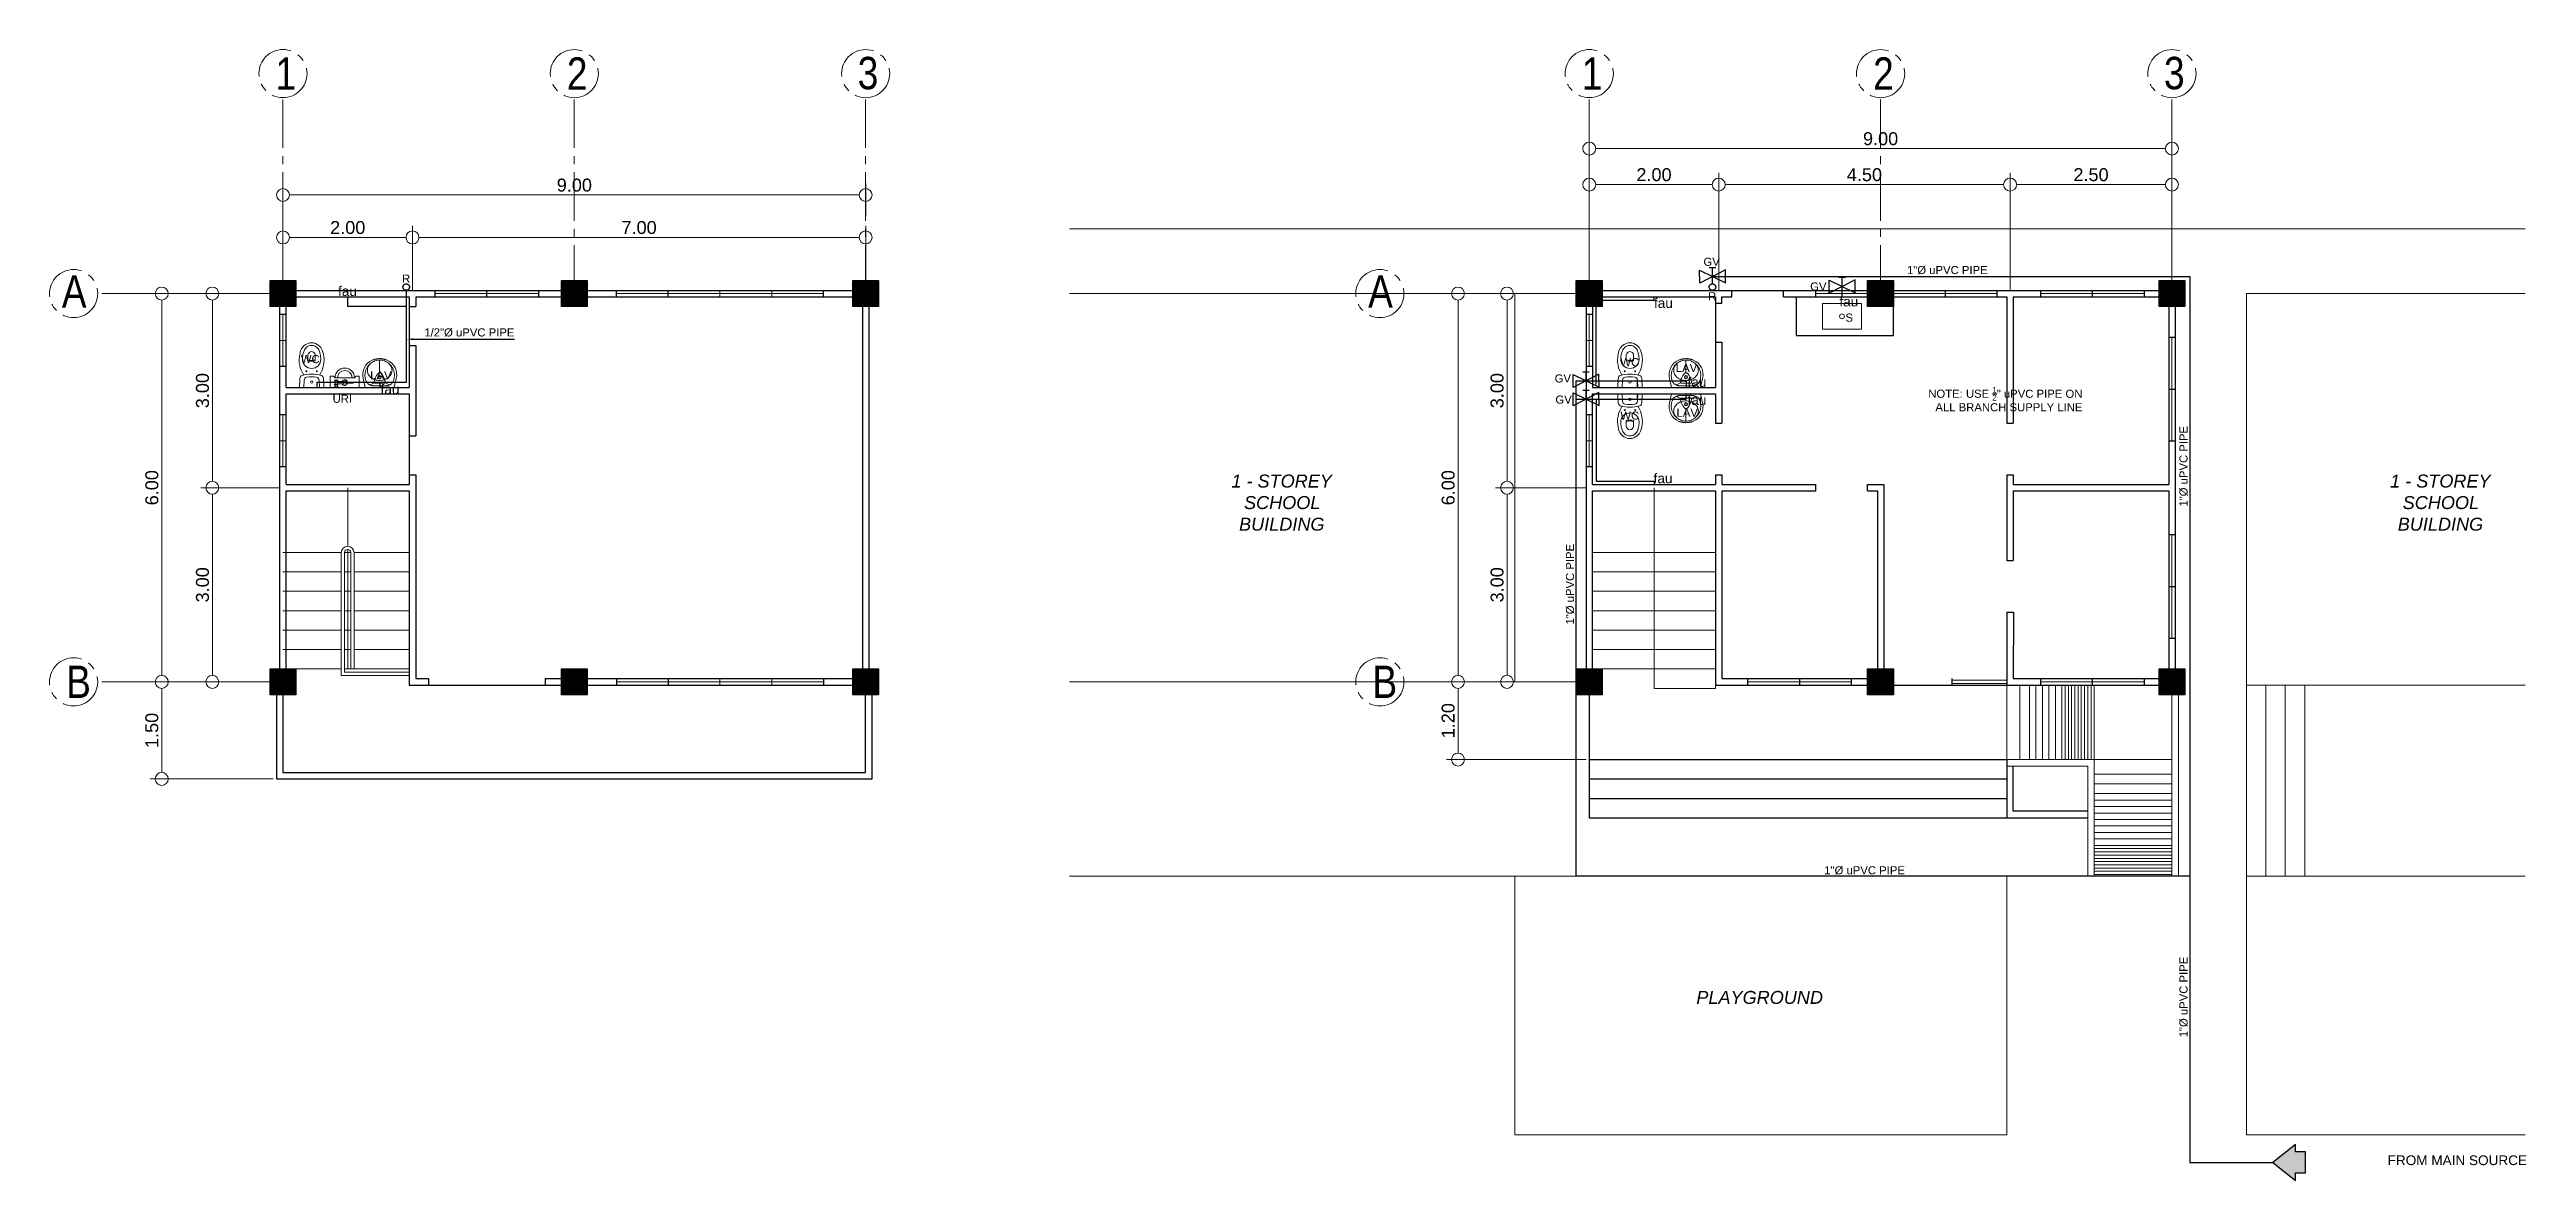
# Model space of a CAD drawing. Header units: metres. Extents: x -460 to 31334, y -1777 to 24987.
# Drawn here: x 127.8 to 166.05, y -929.69 to -912.22 of the extents above; entities that cross this region are included whole.
import ezdxf
from ezdxf import colors
from ezdxf.entities.mleader import LeaderData, LeaderLine
from ezdxf.enums import TextEntityAlignment as Align
from ezdxf.math import Vec2, Vec3

# ---------------------------------------------------------------- set-up
doc = ezdxf.new("R2010")
doc.units = ezdxf.units.M
doc.header["$MEASUREMENT"] = 0
for name, pattern in [('ACAD_ISO04W100', [30, 24, -3, 0, -3]), ('CENTER2', [1.125, 0.75, -0.125, 0.125, -0.125]), ('HIDDEN', [0.375, 0.25, -0.125])]:
    doc.linetypes.add(name, pattern=pattern)
doc.layers.get('Defpoints').update_dxf_attribs({"color": 2})
for name, color, linetype, lineweight, true_color in [('00000000', 253, 'Continuous', 5, 0x828282), ('DW', 7, 'Continuous', 9, 0xff0a0a), ('WATER LINE', 7, 'ACAD_ISO04W100', 30, 0x0544ff)]:
    doc.layers.add(name, color=color, linetype=linetype, lineweight=lineweight, true_color=true_color)
for name, color, linetype in [('01 FURNITURE', 8, 'Continuous'), ('8', 8, 'Continuous'), ('FURN', 8, 'Continuous'), ('wall', 7, 'Continuous')]:
    doc.layers.add(name, color=color, linetype=linetype)
for name, color, linetype, lineweight in [('Arch_Door', 1, 'Continuous', 18), ('COLUMNS', 5, 'Continuous', 25), ('DIM', 8, 'Continuous', 5), ('fix', 8, 'Continuous', 13), ('FIXTURES AND FURNITURES', 1, 'Continuous', 20), ('WATERLIN', 7, 'ACAD_ISO04W100', 30)]:
    doc.layers.add(name, color=color, linetype=linetype, lineweight=lineweight)
doc.styles.add('AN100', font='ARIALN.TTF', dxfattribs={"height": 0.25})
doc.styles.add('ATTR', font='romans.shx', dxfattribs={"width": 0.8, "height": 1.2})
doc.styles.add('SAM', font='arial.ttf', dxfattribs={"height": 0.15})
doc.styles.get("Standard").update_dxf_attribs({"font": 'arial.ttf'})
doc.dimstyles.get("Standard").update_dxf_attribs({"dimtxt": 0.2, "dimasz": 0.2, "dimexe": 0.18, "dimexo": 0.05, "dimgap": 0.05, "dimtad": 1, "dimzin": 0, "dimdsep": 46, "dimtxsty": 'Standard', "dimblk": 'DOTBLANK', "dimcen": 0.09, "dimclrd": 256, "dimclre": 256, "dimaunit": 1, "dimadec": 6, "dimazin": 0, "dimtfac": 1, "dimtix": 1, "dimtofl": 0, "dimtmove": 0, "dimatfit": 3, "dimfxl": 1, "dimtolj": 1, "dimtzin": 0, "dimlwd": -1, "dimlwe": -1, "dimarcsym": 0})

msp = doc.modelspace()

# ---------------------------------------------------------------- texts
at = {"transparency": 33554687, "attachment_point": 3, "style": 'SAM'}
for s, insert, char_height, width in [('GV', (153.59339, -915.43391), 0.125, 0.368578), ('fau', (132.54323, -915.8753), 0.15, 0.368578), ('R', (133.36592, -915.6951), 0.125, 0.179861), ('GV', (155.24152, -915.81664), 0.125, 0.368578), ('1"%%C uPVC PIPE', (157.73065, -915.5618), 0.125, 2.3335475), ('fau', (152.86791, -916.05898), 0.15, 0.368578), ('R', (153.53945, -915.96816), 0.125, 0.179861), ('fau', (155.73213, -916.03634), 0.15, 0.368578), ('1/2"%%C uPVC PIPE', (134.97566, -916.52569), 0.125, 2.3372376), ('S', (155.65018, -916.2967), 0.125, 0.4770395), ('WC', (131.96788, -916.93802), 0.125, 0.4770395), ('WC', (152.34843, -916.98538), 0.125, 0.368578), ('LAV', (133.07803, -917.18802), 0.125, 0.4770395), ('fau', (133.19975, -917.39057), 0.15, 0.368578), ('GV', (151.2948, -917.23697), 0.125, 0.368578), ('LAV', (153.24401, -917.0748), 0.125, 0.368578), ('fau', (153.38618, -917.28081), 0.15, 0.368578), ('URI', (132.46786, -917.55058), 0.125, 0.4770395), ('GV', (151.30684, -917.56381), 0.125, 0.368578), ('LAV', (153.25526, -917.76737), 0.125, 0.368578), ('fau', (153.38639, -917.55826), 0.15, 0.368578), ('\\A1;NOTE: USE {\\H0.7x;\\S1/2;}" uPVC PIPE ON \\P            ALL BRANCH SUPPLY LINE', (159.19426, -917.43074), 0.125, 5.2736515), ('WC', (152.34843, -917.8114), 0.125, 0.368578), ('fau', (152.86221, -918.7672), 0.15, 0.368578), ('1"%%C uPVC PIPE', (156.45285, -924.83709), 0.125, 2.3335475), ('FROM MAIN SOURCE', (166.06166, -929.3046), 0.15, 4.43109)]:
    msp.add_mtext(s, dxfattribs=dict(at, insert=insert, char_height=char_height, width=width))
at = {"transparency": 33554687, "char_height": 0.125, "width": 2.3335475, "attachment_point": 3, "rotation": 90, "style": 'SAM'}
for insert in [(160.693, -918.03381), (151.21698, -919.85618), (160.693, -926.23447)]:
    msp.add_mtext('1"%%C uPVC PIPE', dxfattribs=dict(at, insert=insert))
at = {"layer": '00000000', "char_height": 0.2, "attachment_point": 1}
for s, insert in [('\\pi0.13975;{\\fArial|b0|i1|c0|p34;1 - STOREY \\P\\pi0.33443;SCHOOL \\P\\pi0.25803;BUILDING}', (145.91018, -918.78463)), ('\\pi0.13975;{\\fArial|b0|i1|c0|p34;1 - STOREY \\P\\pi0.33443;SCHOOL \\P\\pi0.25803;BUILDING}', (163.80669, -918.78463)), ('\\pi-0.06052;{\\fArial|b0|i1|c0|p34;PLAYGROUND}', (153.29169, -926.76346))]:
    msp.add_mtext_dynamic_manual_height_columns(s, width=1.820297, gutter_width=1, heights=[0], dxfattribs=dict(at, insert=insert))
at = {"layer": 'Arch_Door', "color": 8, "linetype": 'Continuous', "true_color": 0x808080, "char_height": 0.5, "width": 0.1151731, "attachment_point": 1, "style": 'AN100'}
for s, insert in [('{\\C3;1}', (131.28498, -912.33811)), ('{\\C3;2}', (135.78498, -912.33855)), ('{\\C3;3}', (140.27732, -912.3309)), ('{\\C3;1}', (151.46143, -912.33811)), ('{\\C3;2}', (155.96142, -912.33855)), ('{\\C3;3}', (160.45377, -912.3309)), ('{\\C3;A}', (127.98484, -915.70525)), ('{\\C3;A}', (148.16129, -915.70525)), ('{\\C3;B}', (128.05143, -921.73738)), ('{\\C3;B}', (148.22787, -921.73738))]:
    msp.add_mtext(s, dxfattribs=dict(at, insert=insert))

# ---------------------------------------------------------------- blocks, each defined once
blk = doc.blocks.new('_DotBlank')
at = {"color": 0, "linetype": 'ByBlock', "lineweight": -2}
blk.add_line((-0.5, 0), (-1, 0), dxfattribs=at)
blk.add_circle((0, 0), 0.5, dxfattribs=at)
blk = doc.blocks.new('*D990')
at = {"layer": 'Defpoints', "color": 0, "transparency": 16777216}
for p in [(160.577, -914.304), (158.077, -915.988), (160.577, -915.988)]:
    blk.add_point(p, dxfattribs=at)
at = {"layer": 'DIM', "transparency": 16777216}
for p, q in [((158.077, -915.938), (158.077, -914.124)), ((158.277, -914.304), (160.377, -914.304)), ((160.577, -915.938), (160.577, -914.124))]:
    blk.add_line(p, q, dxfattribs=at)
at = {"layer": 'DIM', "transparency": 16777216, "xscale": 0.2, "yscale": 0.2, "zscale": 0.2, "rotation": 180}
blk.add_blockref('_DotBlank', (158.077, -914.304), dxfattribs=at)
at = {"layer": 'DIM', "transparency": 16777216, "xscale": 0.2, "yscale": 0.2, "zscale": 0.2}
blk.add_blockref('_DotBlank', (160.577, -914.304), dxfattribs=at)
at = {"layer": 'DIM', "color": 0, "transparency": 16777216, "insert": (159.327, -914.152), "char_height": 0.2, "attachment_point": 5}
blk.add_mtext('\\A1;2.50', dxfattribs=at)
blk = doc.blocks.new('*D991')
at = {"layer": 'Defpoints', "color": 0, "transparency": 16777216}
for p in [(151.577, -915.988), (150.307, -918.988), (151.577, -918.988)]:
    blk.add_point(p, dxfattribs=at)
at = {"layer": 'DIM', "transparency": 16777216}
for p, q in [((151.527, -915.988), (150.127, -915.988)), ((150.307, -916.188), (150.307, -918.788)), ((151.527, -918.988), (150.127, -918.988))]:
    blk.add_line(p, q, dxfattribs=at)
at = {"layer": 'DIM', "transparency": 16777216, "xscale": 0.2, "yscale": 0.2, "zscale": 0.2}
for p, rotation in [((150.307, -915.988), 90), ((150.307, -918.988), 270)]:
    blk.add_blockref('_DotBlank', p, dxfattribs=dict(at, rotation=rotation))
at = {"layer": 'DIM', "color": 0, "transparency": 16777216, "insert": (150.154, -917.488), "char_height": 0.2, "attachment_point": 5, "rotation": 90}
blk.add_mtext('\\A1;3.00', dxfattribs=at)
blk = doc.blocks.new('*D992')
at = {"layer": 'Defpoints', "color": 0, "transparency": 16777216}
for p in [(153.577, -914.304), (151.577, -915.988), (153.577, -915.988)]:
    blk.add_point(p, dxfattribs=at)
at = {"layer": 'DIM', "transparency": 16777216}
for p, q in [((151.577, -915.938), (151.577, -914.124)), ((151.777, -914.304), (153.377, -914.304)), ((153.577, -915.938), (153.577, -914.124))]:
    blk.add_line(p, q, dxfattribs=at)
at = {"layer": 'DIM', "transparency": 16777216, "xscale": 0.2, "yscale": 0.2, "zscale": 0.2, "rotation": 180}
blk.add_blockref('_DotBlank', (151.577, -914.304), dxfattribs=at)
at = {"layer": 'DIM', "transparency": 16777216, "xscale": 0.2, "yscale": 0.2, "zscale": 0.2}
blk.add_blockref('_DotBlank', (153.577, -914.304), dxfattribs=at)
at = {"layer": 'DIM', "color": 0, "transparency": 16777216, "insert": (152.577, -914.152), "char_height": 0.2, "attachment_point": 5}
blk.add_mtext('\\A1;2.00', dxfattribs=at)
blk = doc.blocks.new('*D993')
at = {"layer": 'Defpoints', "color": 0, "transparency": 16777216}
for p in [(158.077, -914.304), (153.577, -915.988), (158.077, -915.988)]:
    blk.add_point(p, dxfattribs=at)
at = {"layer": 'DIM', "transparency": 16777216}
for p, q in [((153.577, -915.938), (153.577, -914.124)), ((153.777, -914.304), (157.877, -914.304)), ((158.077, -915.938), (158.077, -914.124))]:
    blk.add_line(p, q, dxfattribs=at)
at = {"layer": 'DIM', "transparency": 16777216, "xscale": 0.2, "yscale": 0.2, "zscale": 0.2, "rotation": 180}
blk.add_blockref('_DotBlank', (153.577, -914.304), dxfattribs=at)
at = {"layer": 'DIM', "transparency": 16777216, "xscale": 0.2, "yscale": 0.2, "zscale": 0.2}
blk.add_blockref('_DotBlank', (158.077, -914.304), dxfattribs=at)
at = {"layer": 'DIM', "color": 0, "transparency": 16777216, "insert": (155.827, -914.152), "char_height": 0.2, "attachment_point": 5}
blk.add_mtext('\\A1;4.50', dxfattribs=at)
blk = doc.blocks.new('*D994')
at = {"layer": 'Defpoints', "color": 0, "transparency": 16777216}
for p in [(160.577, -913.748), (160.577, -914.304), (151.577, -914.484)]:
    blk.add_point(p, dxfattribs=at)
at = {"layer": 'DIM', "transparency": 16777216}
for p, q in [((151.577, -914.434), (151.577, -913.568)), ((160.577, -914.254), (160.577, -913.568)), ((151.777, -913.748), (160.377, -913.748))]:
    blk.add_line(p, q, dxfattribs=at)
at = {"layer": 'DIM', "transparency": 16777216, "xscale": 0.2, "yscale": 0.2, "zscale": 0.2, "rotation": 180}
blk.add_blockref('_DotBlank', (151.577, -913.748), dxfattribs=at)
at = {"layer": 'DIM', "transparency": 16777216, "xscale": 0.2, "yscale": 0.2, "zscale": 0.2}
blk.add_blockref('_DotBlank', (160.577, -913.748), dxfattribs=at)
at = {"layer": 'DIM', "color": 0, "transparency": 16777216, "insert": (156.077, -913.596), "char_height": 0.2, "attachment_point": 5}
blk.add_mtext('\\A1;9.00', dxfattribs=at)
blk = doc.blocks.new('*D1003')
at = {"layer": 'Defpoints', "color": 0, "transparency": 16777216}
for p in [(151.577, -918.988), (150.307, -921.988), (151.377, -921.988)]:
    blk.add_point(p, dxfattribs=at)
at = {"layer": 'DIM', "transparency": 16777216}
for p, q in [((151.527, -918.988), (150.127, -918.988)), ((150.307, -919.188), (150.307, -921.788)), ((151.327, -921.988), (150.127, -921.988))]:
    blk.add_line(p, q, dxfattribs=at)
at = {"layer": 'DIM', "transparency": 16777216, "xscale": 0.2, "yscale": 0.2, "zscale": 0.2}
for p, rotation in [((150.307, -918.988), 90), ((150.307, -921.988), 270)]:
    blk.add_blockref('_DotBlank', p, dxfattribs=dict(at, rotation=rotation))
at = {"layer": 'DIM', "color": 0, "transparency": 16777216, "insert": (150.154, -920.488), "char_height": 0.2, "attachment_point": 5, "rotation": 90}
blk.add_mtext('\\A1;3.00', dxfattribs=at)
blk = doc.blocks.new('*D1004')
at = {"layer": 'Defpoints', "color": 0, "transparency": 16777216}
for p in [(151.377, -921.988), (149.55, -923.188), (151.577, -923.188)]:
    blk.add_point(p, dxfattribs=at)
at = {"layer": 'DIM', "transparency": 16777216}
for p, q in [((151.327, -921.988), (149.37, -921.988)), ((149.55, -922.188), (149.55, -922.988)), ((151.527, -923.188), (149.37, -923.188))]:
    blk.add_line(p, q, dxfattribs=at)
at = {"layer": 'DIM', "transparency": 16777216, "xscale": 0.2, "yscale": 0.2, "zscale": 0.2}
for p, rotation in [((149.55, -921.988), 90), ((149.55, -923.188), 270)]:
    blk.add_blockref('_DotBlank', p, dxfattribs=dict(at, rotation=rotation))
at = {"layer": 'DIM', "color": 0, "transparency": 16777216, "insert": (149.398, -922.588), "char_height": 0.2, "attachment_point": 5, "rotation": 90}
blk.add_mtext('\\A1;1.20', dxfattribs=at)
blk = doc.blocks.new('*D996')
at = {"layer": 'Defpoints', "color": 0, "transparency": 16777216}
for p in [(149.55, -915.988), (150.487, -915.988), (150.487, -921.988)]:
    blk.add_point(p, dxfattribs=at)
at = {"layer": 'DIM', "transparency": 16777216}
for p, q in [((150.437, -915.988), (149.37, -915.988)), ((149.55, -921.788), (149.55, -916.188)), ((150.437, -921.988), (149.37, -921.988))]:
    blk.add_line(p, q, dxfattribs=at)
at = {"layer": 'DIM', "transparency": 16777216, "xscale": 0.2, "yscale": 0.2, "zscale": 0.2}
for p, rotation in [((149.55, -915.988), 90), ((149.55, -921.988), 270)]:
    blk.add_blockref('_DotBlank', p, dxfattribs=dict(at, rotation=rotation))
at = {"layer": 'DIM', "color": 0, "transparency": 16777216, "insert": (149.398, -918.988), "char_height": 0.2, "attachment_point": 5, "rotation": 90}
blk.add_mtext('\\A1;6.00', dxfattribs=at)
blk = doc.blocks.new('*D997')
at = {"layer": 'Defpoints', "color": 0, "transparency": 16777216}
for p in [(131.401, -915.988), (130.31, -918.988), (131.401, -918.988)]:
    blk.add_point(p, dxfattribs=at)
at = {"layer": 'DIM', "transparency": 16777216}
for p, q in [((131.351, -915.988), (130.13, -915.988)), ((130.31, -916.188), (130.31, -918.788)), ((131.351, -918.988), (130.13, -918.988))]:
    blk.add_line(p, q, dxfattribs=at)
at = {"layer": 'DIM', "transparency": 16777216, "xscale": 0.2, "yscale": 0.2, "zscale": 0.2}
for p, rotation in [((130.31, -915.988), 90), ((130.31, -918.988), 270)]:
    blk.add_blockref('_DotBlank', p, dxfattribs=dict(at, rotation=rotation))
at = {"layer": 'DIM', "color": 0, "transparency": 16777216, "insert": (130.158, -917.488), "char_height": 0.2, "attachment_point": 5, "rotation": 90}
blk.add_mtext('\\A1;3.00', dxfattribs=at)
blk = doc.blocks.new('*D998')
at = {"layer": 'Defpoints', "color": 0, "transparency": 16777216}
for p in [(133.401, -915.121), (131.401, -915.988), (133.401, -915.988)]:
    blk.add_point(p, dxfattribs=at)
at = {"layer": 'DIM', "transparency": 16777216}
for p, q in [((131.401, -915.938), (131.401, -914.941)), ((133.401, -915.938), (133.401, -914.941)), ((131.601, -915.121), (133.201, -915.121))]:
    blk.add_line(p, q, dxfattribs=at)
at = {"layer": 'DIM', "transparency": 16777216, "xscale": 0.2, "yscale": 0.2, "zscale": 0.2, "rotation": 180}
blk.add_blockref('_DotBlank', (131.401, -915.121), dxfattribs=at)
at = {"layer": 'DIM', "transparency": 16777216, "xscale": 0.2, "yscale": 0.2, "zscale": 0.2}
blk.add_blockref('_DotBlank', (133.401, -915.121), dxfattribs=at)
at = {"layer": 'DIM', "color": 0, "transparency": 16777216, "insert": (132.401, -914.969), "char_height": 0.2, "attachment_point": 5}
blk.add_mtext('\\A1;2.00', dxfattribs=at)
blk = doc.blocks.new('*D999')
at = {"layer": 'Defpoints', "color": 0, "transparency": 16777216}
for p in [(140.401, -915.121), (133.401, -915.988), (140.401, -916.038)]:
    blk.add_point(p, dxfattribs=at)
at = {"layer": 'DIM', "transparency": 16777216}
for p, q in [((133.401, -915.938), (133.401, -914.941)), ((140.401, -915.988), (140.401, -914.941)), ((133.601, -915.121), (140.201, -915.121))]:
    blk.add_line(p, q, dxfattribs=at)
at = {"layer": 'DIM', "transparency": 16777216, "xscale": 0.2, "yscale": 0.2, "zscale": 0.2, "rotation": 180}
blk.add_blockref('_DotBlank', (133.401, -915.121), dxfattribs=at)
at = {"layer": 'DIM', "transparency": 16777216, "xscale": 0.2, "yscale": 0.2, "zscale": 0.2}
blk.add_blockref('_DotBlank', (140.401, -915.121), dxfattribs=at)
at = {"layer": 'DIM', "color": 0, "transparency": 16777216, "insert": (136.901, -914.969), "char_height": 0.2, "attachment_point": 5}
blk.add_mtext('\\A1;7.00', dxfattribs=at)
blk = doc.blocks.new('*D1000')
at = {"layer": 'Defpoints', "color": 0, "transparency": 16777216}
for p in [(140.401, -914.465), (131.401, -915.021), (140.401, -914.841)]:
    blk.add_point(p, dxfattribs=at)
at = {"layer": 'DIM', "transparency": 16777216}
for p, q in [((131.401, -914.971), (131.401, -914.285)), ((140.401, -914.791), (140.401, -914.285)), ((131.601, -914.465), (140.201, -914.465))]:
    blk.add_line(p, q, dxfattribs=at)
at = {"layer": 'DIM', "transparency": 16777216, "xscale": 0.2, "yscale": 0.2, "zscale": 0.2, "rotation": 180}
blk.add_blockref('_DotBlank', (131.401, -914.465), dxfattribs=at)
at = {"layer": 'DIM', "transparency": 16777216, "xscale": 0.2, "yscale": 0.2, "zscale": 0.2}
blk.add_blockref('_DotBlank', (140.401, -914.465), dxfattribs=at)
at = {"layer": 'DIM', "color": 0, "transparency": 16777216, "insert": (135.901, -914.313), "char_height": 0.2, "attachment_point": 5}
blk.add_mtext('\\A1;9.00', dxfattribs=at)
blk = doc.blocks.new('*D1001')
at = {"layer": 'Defpoints', "color": 0, "transparency": 16777216}
for p in [(131.401, -918.988), (130.31, -921.988), (131.201, -921.988)]:
    blk.add_point(p, dxfattribs=at)
at = {"layer": 'DIM', "transparency": 16777216}
for p, q in [((131.351, -918.988), (130.13, -918.988)), ((130.31, -919.188), (130.31, -921.788)), ((131.151, -921.988), (130.13, -921.988))]:
    blk.add_line(p, q, dxfattribs=at)
at = {"layer": 'DIM', "transparency": 16777216, "xscale": 0.2, "yscale": 0.2, "zscale": 0.2}
for p, rotation in [((130.31, -918.988), 90), ((130.31, -921.988), 270)]:
    blk.add_blockref('_DotBlank', p, dxfattribs=dict(at, rotation=rotation))
at = {"layer": 'DIM', "color": 0, "transparency": 16777216, "insert": (130.158, -920.488), "char_height": 0.2, "attachment_point": 5, "rotation": 90}
blk.add_mtext('\\A1;3.00', dxfattribs=at)
blk = doc.blocks.new('*D1002')
at = {"layer": 'Defpoints', "color": 0, "transparency": 16777216}
for p in [(129.528, -915.988), (130.31, -915.988), (130.31, -921.988)]:
    blk.add_point(p, dxfattribs=at)
at = {"layer": 'DIM', "transparency": 16777216}
for p, q in [((130.26, -915.988), (129.348, -915.988)), ((129.528, -921.788), (129.528, -916.188)), ((130.26, -921.988), (129.348, -921.988))]:
    blk.add_line(p, q, dxfattribs=at)
at = {"layer": 'DIM', "transparency": 16777216, "xscale": 0.2, "yscale": 0.2, "zscale": 0.2}
for p, rotation in [((129.528, -915.988), 90), ((129.528, -921.988), 270)]:
    blk.add_blockref('_DotBlank', p, dxfattribs=dict(at, rotation=rotation))
at = {"layer": 'DIM', "color": 0, "transparency": 16777216, "insert": (129.376, -918.988), "char_height": 0.2, "attachment_point": 5, "rotation": 90}
blk.add_mtext('\\A1;6.00', dxfattribs=at)
blk = doc.blocks.new('A$C1BDC7D92')
at = {"layer": 'fix', "linetype": 'Continuous', "transparency": 33554687}
for p, q in [((0.043, 0.479), (0.007, 0.332)), ((0.523, 0.479), (0.043, 0.479)), ((0.523, 0.479), (0.558, 0.332))]:
    blk.add_line(p, q, dxfattribs=at)
at = {"layer": 'fix', "transparency": 33554687}
for p, q in [((0.193, 0.402), (0.122, 0.438)), ((0.372, 0.402), (0.443, 0.438))]:
    blk.add_line(p, q, dxfattribs=at)
at = {"layer": 'fix', "linetype": 'Continuous', "transparency": 33554687}
for points in [[(0.138, 0.075), (0.127, 0.083), (0.118, 0.091), (0.11, 0.099), (0.11, 0.099), (0.101, 0.108), (0.094, 0.118), (0.086, 0.127), (0.079, 0.137), (0.073, 0.148), (0.067, 0.159), (0.061, 0.17), (0.057, 0.181), (0.057, 0.181), (0.052, 0.193), (0.049, 0.204), (0.045, 0.216), (0.043, 0.229), (0.041, 0.241), (0.039, 0.253), (0.038, 0.266), (0.038, 0.278), (0.038, 0.278), (0.039, 0.291), (0.04, 0.304), (0.041, 0.316), (0.043, 0.328), (0.046, 0.34), (0.049, 0.352), (0.053, 0.362), (0.057, 0.372), (0.057, 0.372), (0.061, 0.382), (0.066, 0.39), (0.071, 0.398), (0.076, 0.405), (0.082, 0.412), (0.089, 0.418), (0.095, 0.423), (0.102, 0.428), (0.102, 0.428), (0.109, 0.432), (0.117, 0.436), (0.125, 0.439), (0.132, 0.442), (0.14, 0.445), (0.148, 0.447), (0.156, 0.449), (0.164, 0.45), (0.164, 0.45), (0.171, 0.451), (0.178, 0.452), (0.185, 0.452), (0.192, 0.453), (0.199, 0.453), (0.206, 0.453), (0.213, 0.453), (0.22, 0.453), (0.22, 0.453), (0.228, 0.453), (0.235, 0.453), (0.243, 0.453), (0.251, 0.453), (0.258, 0.453), (0.266, 0.453), (0.273, 0.453), (0.281, 0.453), (0.281, 0.453), (0.288, 0.453), (0.295, 0.453), (0.302, 0.453), (0.309, 0.453), (0.315, 0.453), (0.322, 0.453), (0.329, 0.453), (0.337, 0.453), (0.337, 0.453), (0.344, 0.453), (0.352, 0.453), (0.359, 0.453), (0.367, 0.453), (0.375, 0.453), (0.383, 0.452), (0.391, 0.451), (0.4, 0.45), (0.4, 0.45), (0.408, 0.449), (0.416, 0.447), (0.424, 0.445), (0.432, 0.442), (0.44, 0.439), (0.448, 0.436), (0.456, 0.432), (0.463, 0.428), (0.463, 0.428), (0.47, 0.423), (0.476, 0.418), (0.483, 0.412), (0.489, 0.405), (0.494, 0.398), (0.499, 0.39), (0.504, 0.382), (0.509, 0.372), (0.509, 0.372), (0.513, 0.362), (0.516, 0.352), (0.519, 0.34), (0.522, 0.328), (0.524, 0.316), (0.526, 0.304), (0.527, 0.291), (0.527, 0.278), (0.527, 0.278), (0.527, 0.266), (0.526, 0.253), (0.524, 0.241), (0.522, 0.229), (0.52, 0.216), (0.517, 0.204), (0.513, 0.193), (0.509, 0.181), (0.509, 0.181), (0.504, 0.17), (0.498, 0.159), (0.492, 0.148), (0.486, 0.137), (0.479, 0.127), (0.472, 0.118), (0.464, 0.108), (0.455, 0.099), (0.455, 0.099), (0.447, 0.091), (0.438, 0.083), (0.427, 0.075)], [(0.283, 0.234), (0.283, 0.169), (0.283, 0.103), (0.283, 0.025)]]:
    blk.add_lwpolyline(points, dxfattribs=at)
blk.add_lwpolyline([(0.283, 0.025, -0.082757), (0.203, 0.039, -0.090524), (0.138, 0.075, -0.104224), (0.093, 0.132, -0.116526), (0.078, 0.195, -0.116526), (0.093, 0.258, -0.104224), (0.138, 0.314, -0.090524), (0.203, 0.35, -0.082757), (0.283, 0.364, -0.082757), (0.362, 0.35, -0.090524), (0.427, 0.314, -0.104224), (0.472, 0.258, -0.116526), (0.487, 0.195, -0.116526), (0.472, 0.132, -0.104224), (0.427, 0.075, -0.090524), (0.362, 0.039, -0.082757)], format="xyb", close=True, dxfattribs=at)
at = {"layer": 'fix', "transparency": 33554687}
for points in [[(0.16, 0.025), (0.17, 0.021), (0.18, 0.018), (0.188, 0.015), (0.195, 0.013), (0.202, 0.011), (0.208, 0.01), (0.214, 0.009), (0.219, 0.008), (0.225, 0.007), (0.231, 0.006), (0.238, 0.005), (0.245, 0.004), (0.253, 0.003), (0.262, 0.002), (0.271, 0.001), (0.283, 0)], [(0.405, 0.025), (0.395, 0.021), (0.386, 0.018), (0.377, 0.015), (0.37, 0.013), (0.363, 0.011), (0.357, 0.01), (0.351, 0.009), (0.346, 0.008), (0.34, 0.007), (0.334, 0.006), (0.327, 0.005), (0.32, 0.004), (0.312, 0.003), (0.304, 0.002), (0.294, 0.001), (0.283, 0)]]:
    blk.add_lwpolyline(points, dxfattribs=at)
at = {"layer": 'fix', "linetype": 'Continuous', "transparency": 33554687}
blk.add_lwpolyline([(0.31, 0.247, 0.133789), (0.375, 0.393, 0.453405), (0.363, 0.406), (0.202, 0.406, 0.453405), (0.19, 0.393, 0.133789), (0.255, 0.247)], format="xyb", dxfattribs=at)
for radius in [0.0264, 0.0185]:
    blk.add_circle((0.283, 0.307), radius, dxfattribs=at)
for centre, radius, start, end in [((0.267, 0.269), 0.267, 166.4993, 246.3994), ((0.283, 0.269), 0.0353, 219.2954, 320.7046), ((0.298, 0.269), 0.267, 293.6006, 13.5007)]:
    blk.add_arc(centre, radius, start, end, dxfattribs=at)
at = {"layer": 'fix', "transparency": 33554687, "text_generation_flag": 4, "flags": 1}
for tag, p in [('ASCATNO', (0.283, 0.479)), ('ASCOLOR', (0.283, 0.469)), ('ASNAME', (0.283, 0.474))]:
    blk.add_attdef(tag, text='', height=0.00294, rotation=180, dxfattribs=at).set_placement(p, align=Align.MIDDLE)
blk = doc.blocks.new('A$C760102CB')
at = {"layer": 'fix', "transparency": 33554687}
for p, q in [((0.071, 0.69), (0.077, 0.579)), ((0.308, 0.578), (0.315, 0.69))]:
    blk.add_line(p, q, dxfattribs=at)
blk.add_lwpolyline([(0.072, 0.5, 0.204199), (0.009, 0.177, 0.040235), (0.028, 0.115, 0.119968), (0.078, 0.043, 0.181516), (0.191, 0, 0.181516), (0.304, 0.042, 0.119968), (0.356, 0.114, 0.040235), (0.374, 0.176, 0.204199), (0.313, 0.499)], format="xyb", dxfattribs=at)
for points in [[(0.011, 0.552, 0.313572), (0.046, 0.507, 0.148983), (0.339, 0.506, 0.313572), (0.374, 0.551), (0.383, 0.69), (0.003, 0.69)], [(0.333, 0.256, 0.997252), (0.051, 0.257, 0.054268), (0.059, 0.177, 0.040235), (0.075, 0.124, 0.119968), (0.112, 0.071, 0.181516), (0.191, 0.041, 0.181516), (0.271, 0.07, 0.119968), (0.308, 0.123, 0.040235), (0.325, 0.177, 0.054268)], [(0.248, 0.271, 0.353967), (0.24, 0.281, 0.105376), (0.143, 0.281, 0.353967), (0.135, 0.272), (0.135, 0.193, 1), (0.248, 0.193)]]:
    blk.add_lwpolyline(points, format="xyb", close=True, dxfattribs=at)
for centre, radius in [((0.112, 0.44), 0.0075), ((0.193, 0.607), 0.0175), ((0.272, 0.44), 0.0075)]:
    blk.add_circle(centre, radius, dxfattribs=at)
for centre, radius, start, end in [((0.127, 0.582), 0.05, 183.2724, 260.6544), ((0.194, 0.987), 0.461, 260.6544, 279.0654), ((0.259, 0.581), 0.05, 279.0654, 356.4474), ((0.191, 0.053), 0.219, 74.9202, 104.7996)]:
    blk.add_arc(centre, radius, start, end, dxfattribs=at)
blk = doc.blocks.new('Urinal Toilet 2 PV')
for p, q in [((3.85, 0), (6.65, 0)), ((-9, -7), (-7, -7)), ((-7, -7), (-6, -6)), ((-6, -6), (6, -6)), ((-0.98, -2.6501), (-4.9, -2.6501)), ((-4.9, -3.35), (-0.98, -3.35)), ((0.773, -2.3), (4.55, -2.3)), ((4.55, -3.7), (0.784, -3.7)), ((4.2, -0.35), (6.3, -0.35)), ((4.2, -1.6), (4.2, -1.95)), ((6.3, -1.6), (4.2, -1.6)), ((4.2, -1.95), (6.3, -1.95)), ((4.2, -4.05), (4.2, -4.4001)), ((6.3, -4.05), (4.2, -4.05)), ((4.2, -4.4001), (6.3, -4.4001)), ((4.55, -0.35), (4.55, -1.6)), ((4.55, -1.95), (4.55, -4.05)), ((5.95, -1.6), (5.95, -0.35)), ((5.95, -4.05), (5.95, -1.95)), ((6, -6), (7, -7)), ((6.3, -1.95), (6.3, -1.6)), ((6.3, -4.4001), (6.3, -4.05)), ((7, -7), (9, -7))]:
    blk.add_line(p, q)
blk.add_lwpolyline([(-9, -7), (-9, 0), (9, 0), (9, -7)])
blk.add_circle((0, -3), 1.05)
for centre, radius, start, end in [((4.215, 0.0154), 0.3657, 182.4084, 267.5916), ((6.285, 0.0154), 0.3657, 272.4084, 357.5916), ((0, -6), 6, 180, 0), ((-4.9, -3), 0.35, 90, 270), ((0, -6), 4.5, 180, 0), ((0, -3), 1.75, 22.85047, 168.577), ((0, -3), 1.75, 191.8763, 336.5863)]:
    blk.add_arc(centre, radius, start, end)
at = {"style": 'ATTR', "width": 0.8, "flags": 9}
blk.add_attdef('ESTCODE', (0, 0), '', height=0.00000036, dxfattribs=at)
blk = doc.blocks.new('*D995')
at = {"layer": 'Defpoints', "color": 0, "transparency": 16777216}
for p in [(129.528, -921.988), (131.201, -921.988), (131.301, -923.488)]:
    blk.add_point(p, dxfattribs=at)
at = {"layer": 'DIM', "transparency": 16777216}
for p, q in [((131.151, -921.988), (129.348, -921.988)), ((129.528, -923.288), (129.528, -922.188)), ((131.251, -923.488), (129.348, -923.488))]:
    blk.add_line(p, q, dxfattribs=at)
at = {"layer": 'DIM', "transparency": 16777216, "xscale": 0.2, "yscale": 0.2, "zscale": 0.2}
for p, rotation in [((129.528, -921.988), 90), ((129.528, -923.488), 270)]:
    blk.add_blockref('_DotBlank', p, dxfattribs=dict(at, rotation=rotation))
at = {"layer": 'DIM', "color": 0, "transparency": 16777216, "insert": (129.376, -922.738), "char_height": 0.2, "attachment_point": 5, "rotation": 90}
blk.add_mtext('\\A1;1.50', dxfattribs=at)
blk = doc.blocks.new('GV')
at = {"color": 1}
for points in [[(99.401, 62.92), (99.501, 62.92)], [(99.451, 62.785), (99.451, 62.92)]]:
    blk.add_lwpolyline(points, dxfattribs=at)
at = {"layer": 'WATERLIN', "color": 1}
blk.add_lwpolyline([(99.252, 62.887), (99.649, 62.682), (99.652, 62.882), (99.25, 62.687), (99.252, 62.887)], dxfattribs=at)

# ---------------------------------------------------------------- dimensions: what is measured, and where the dimension line sits
at = {"layer": 'DIM', "color": 8, "true_color": 0x808080}
for base, p1, p2, picture, middle in [((160.57708, -913.74828), (151.57708, -914.48408), (160.57708, -914.30408), '*D994', (156.07708, -913.59617)), ((140.40063, -914.4654), (131.40063, -915.02119), (140.40063, -914.84119), '*D1000', (135.90063, -914.31328)), ((153.57708, -914.30408), (151.57708, -915.98831), (153.57708, -915.98831), '*D992', (152.57708, -914.15196)), ((158.07708, -914.30408), (153.57708, -915.98831), (158.07708, -915.98831), '*D993', (155.82708, -914.15196)), ((160.57708, -914.30408), (158.07708, -915.98831), (160.57708, -915.98831), '*D990', (159.32708, -914.15196)), ((133.40063, -915.12119), (131.40063, -915.98831), (133.40063, -915.98831), '*D998', (132.40063, -914.96908)), ((140.40063, -915.12119), (133.40063, -915.98831), (140.40063, -916.03831), '*D999', (136.90063, -914.96908))]:
    dim = msp.add_linear_dim(base=base, p1=p1, p2=p2, dimstyle='Standard', dxfattribs=at)
    dim.commit()
    dim.dimension.update_dxf_attribs({"geometry": picture, "text_midpoint": middle})
for base, p1, p2, angle, picture, middle in [((129.52784, -915.98831), (130.31009, -921.98831), (130.31009, -915.98831), 90, '*D1002', (129.37573, -918.98831)), ((130.31009, -918.98831), (131.40063, -915.98831), (131.40063, -918.98831), 90, '*D997', (130.1579, -917.48831)), ((149.55014, -915.98831), (150.48654, -921.98831), (150.48654, -915.98831), 90, '*D996', (149.39803, -918.98831)), ((150.30654, -918.98831), (151.57708, -915.98831), (151.57708, -918.98831), 90, '*D991', (150.15435, -917.48831)), ((130.31009, -921.98831), (131.40063, -918.98831), (131.20063, -921.98831), 90, '*D1001', (130.1579, -920.48831)), ((150.30654, -921.98831), (151.57708, -918.98831), (151.37708, -921.98831), 90, '*D1003', (150.15435, -920.48831)), ((129.52784, -921.98831), (131.30063, -923.48831), (131.20063, -921.98831), 270, '*D995', (129.37573, -922.73831)), ((149.55014, -923.18831), (151.37708, -921.98831), (151.57708, -923.18831), 90, '*D1004', (149.39803, -922.58831))]:
    dim = msp.add_linear_dim(base=base, p1=p1, p2=p2, angle=angle, dimstyle='Standard', dxfattribs=at)
    dim.commit()
    dim.dimension.update_dxf_attribs({"geometry": picture, "text_midpoint": middle})

# ---------------------------------------------------------------- hatches: boundary and pattern name
at = {"transparency": 33554687}
h = msp.add_hatch(color=256, dxfattribs=at)
h.dxf.hatch_style = 1
h.paths.add_polyline_path([(162.48429, -929.13451), (162.13275, -929.4134), (162.48429, -929.6923), (162.48429, -929.57614), (162.64092, -929.57614), (162.64092, -929.25066), (162.48429, -929.25066)])
at = {"layer": 'COLUMNS', "true_color": 0x808080}
h = msp.add_hatch(color=8, dxfattribs=at)
h.dxf.hatch_style = 1
h.paths.add_polyline_path([(131.20063, -915.78831), (131.60063, -915.78831), (131.60063, -916.18831), (131.20063, -916.18831)])
h = msp.add_hatch(color=8, dxfattribs=at)
h.dxf.hatch_style = 1
h.paths.add_polyline_path([(135.70063, -915.78831), (136.10063, -915.78831), (136.10063, -916.18831), (135.70063, -916.18831)])
h = msp.add_hatch(color=8, dxfattribs=at)
h.dxf.hatch_style = 1
h.paths.add_polyline_path([(140.20063, -915.78831), (140.60063, -915.78831), (140.60063, -916.18831), (140.20063, -916.18831)])
h = msp.add_hatch(color=8, dxfattribs=at)
h.dxf.hatch_style = 1
h.paths.add_polyline_path([(151.37708, -915.78831), (151.77708, -915.78831), (151.77708, -916.18831), (151.37708, -916.18831)])
h = msp.add_hatch(color=8, dxfattribs=at)
h.dxf.hatch_style = 1
h.paths.add_polyline_path([(155.87708, -915.78831), (156.27708, -915.78831), (156.27708, -916.18831), (155.87708, -916.18831)])
h = msp.add_hatch(color=8, dxfattribs=at)
h.dxf.hatch_style = 1
h.paths.add_polyline_path([(160.37708, -915.78831), (160.77708, -915.78831), (160.77708, -916.18831), (160.37708, -916.18831)])
h = msp.add_hatch(color=8, dxfattribs=at)
h.dxf.hatch_style = 1
h.paths.add_polyline_path([(131.20063, -921.78831), (131.60063, -921.78831), (131.60063, -922.18831), (131.20063, -922.18831)])
h = msp.add_hatch(color=8, dxfattribs=at)
h.dxf.hatch_style = 1
h.paths.add_polyline_path([(135.70063, -921.78831), (136.10063, -921.78831), (136.10063, -922.18831), (135.70063, -922.18831)])
h = msp.add_hatch(color=8, dxfattribs=at)
h.dxf.hatch_style = 1
h.paths.add_polyline_path([(140.20063, -921.78831), (140.60063, -921.78831), (140.60063, -922.18831), (140.20063, -922.18831)])
h = msp.add_hatch(color=8, dxfattribs=at)
h.dxf.hatch_style = 1
h.paths.add_polyline_path([(151.37708, -921.78831), (151.77708, -921.78831), (151.77708, -922.18831), (151.37708, -922.18831)])
h = msp.add_hatch(color=8, dxfattribs=at)
h.dxf.hatch_style = 1
h.paths.add_polyline_path([(155.87708, -921.78831), (156.27708, -921.78831), (156.27708, -922.18831), (155.87708, -922.18831)])
h = msp.add_hatch(color=8, dxfattribs=at)
h.dxf.hatch_style = 1
h.paths.add_polyline_path([(160.37708, -921.78831), (160.77708, -921.78831), (160.77708, -922.18831), (160.37708, -922.18831)])

# ---------------------------------------------------------------- linework, layer by layer
at = {"color": 8, "true_color": 0x808080}
for points in [[(154.77708, -916.63831), (154.77708, -916.03831)], [(156.27708, -916.63831), (156.27708, -916.18831)], [(154.77708, -916.63831), (156.27708, -916.63831)], [(131.30063, -922.08831), (131.30063, -923.48831), (140.50063, -923.48831), (140.50063, -922.08831)], [(131.40063, -922.08831), (131.40063, -923.38831), (140.40063, -923.38831), (140.40063, -922.08831)], [(151.57708, -922.08831), (151.57708, -923.18831)], [(151.57708, -923.18831), (151.57708, -924.08831)], [(151.57708, -923.18831), (158.02708, -923.18831)], [(151.57708, -923.48831), (158.02708, -923.48831)], [(158.02708, -923.18831), (158.02708, -924.08831)], [(159.27708, -923.98831), (158.12708, -923.98831), (158.12708, -923.28831)], [(151.57708, -923.78831), (158.02708, -923.78831)], [(151.57708, -924.08831), (158.02708, -924.08831)], [(158.02708, -924.08831), (159.27708, -924.08831)]]:
    msp.add_lwpolyline(points, dxfattribs=at)
at = {"color": 8, "lineweight": 9, "ltscale": 10, "true_color": 0x808080}
for points in [[(132.40063, -919.89187), (132.40063, -918.98831)], [(152.57708, -919.98831), (152.57708, -918.98831)], [(132.30076, -919.98831), (131.40063, -919.98831)], [(132.40063, -919.98831), (132.35063, -919.98831)], [(132.40063, -919.98831), (132.40063, -919.94187)], [(132.40063, -919.98831), (132.40063, -921.78831)], [(132.45063, -919.98831), (132.40063, -919.98831)], [(133.35063, -919.98831), (132.50049, -919.98831)], [(152.57708, -919.98831), (151.62708, -919.98831)], [(152.57708, -919.98831), (152.57708, -922.08831)], [(153.52708, -919.98831), (152.57708, -919.98831)], [(132.45063, -920.28831), (132.40063, -920.28831)], [(133.35063, -920.28831), (132.50063, -920.28831)], [(153.52708, -920.28831), (152.57708, -920.28831)], [(132.45063, -920.58831), (132.40063, -920.58831)], [(133.35063, -920.58831), (132.50063, -920.58831)], [(153.52708, -920.58831), (152.57708, -920.58831)], [(132.45063, -920.88831), (132.40063, -920.88831)], [(132.45063, -921.18831), (132.40063, -921.18831)], [(133.35063, -920.88831), (132.50063, -920.88831)], [(133.35063, -921.18831), (132.50063, -921.18831)], [(153.52708, -920.88831), (152.57708, -920.88831)], [(153.52708, -921.18831), (152.57708, -921.18831)], [(132.45063, -921.48831), (132.40063, -921.48831)], [(133.35063, -921.48831), (132.50063, -921.48831)], [(153.52708, -921.48831), (152.57708, -921.48831)], [(133.35063, -921.78831), (132.40063, -921.78831)], [(153.52708, -921.78831), (152.57708, -921.78831)], [(153.52708, -922.08831), (152.57708, -922.08831)], [(153.52708, -922.03831), (153.52708, -922.08831)]]:
    msp.add_lwpolyline(points, dxfattribs=at)
at = {"color": 8, "lineweight": 5, "ltscale": 10, "true_color": 0x808080}
for points in [[(133.35063, -921.88831), (132.30063, -921.88831), (132.30063, -919.98831)], [(132.35063, -919.98831), (132.35063, -921.83831), (133.35063, -921.83831)], [(132.45063, -919.98831), (132.45063, -921.78831)], [(132.50063, -919.98831), (132.50063, -921.78831)]]:
    msp.add_lwpolyline(points, dxfattribs=at)
for points in [[(132.30076, -919.98831, -0.96570808), (132.50049, -919.98831, -0.92882439)], [(132.35063, -919.98831, -0.92882439), (132.45063, -919.98831, 0.36860999)]]:
    msp.add_lwpolyline(points, format="xyb", dxfattribs=at)
at = {"color": 8, "linetype": 'HIDDEN', "lineweight": 9, "ltscale": 10, "true_color": 0x808080}
for points in [[(132.30063, -920.28831), (131.40063, -920.28831)], [(132.40063, -920.28831), (132.35063, -920.28831)], [(152.57708, -920.28831), (151.62708, -920.28831)], [(132.30063, -920.58831), (131.40063, -920.58831)], [(132.40063, -920.58831), (132.35063, -920.58831)], [(152.57708, -920.58831), (151.62708, -920.58831)], [(132.30063, -920.88831), (131.40063, -920.88831)], [(132.30063, -921.18831), (131.40063, -921.18831)], [(132.40063, -920.88831), (132.35063, -920.88831)], [(132.40063, -921.18831), (132.35063, -921.18831)], [(152.57708, -920.88831), (151.62708, -920.88831)], [(152.57708, -921.18831), (151.62708, -921.18831)], [(132.30063, -921.48831), (131.40063, -921.48831)], [(132.40063, -921.48831), (132.35063, -921.48831)], [(152.57708, -921.48831), (151.62708, -921.48831)], [(132.30063, -921.78831), (131.40063, -921.78831)], [(132.40063, -921.78831), (132.35063, -921.78831)], [(152.57708, -921.78831), (151.57708, -921.78831)]]:
    msp.add_lwpolyline(points, dxfattribs=at)
at = {"color": 8, "lineweight": 5, "true_color": 0x808080}
for points in [[(158.02708, -922.03831), (158.02708, -923.18831)], [(158.22708, -923.18831), (158.22708, -922.03831)], [(158.37708, -923.18831), (158.37708, -922.03831)], [(158.47708, -923.18831), (158.47708, -922.03831)], [(158.57708, -923.18831), (158.57708, -922.03831)], [(158.67708, -923.18831), (158.67708, -922.03831)], [(158.77708, -923.18831), (158.77708, -922.03831)], [(158.87708, -923.18831), (158.87708, -922.03831)], [(158.92708, -923.18831), (158.92708, -922.03831)], [(158.97708, -923.18831), (158.97708, -922.03831)], [(159.02708, -923.18831), (159.02708, -922.03831)], [(159.07708, -923.18831), (159.07708, -922.03831)], [(159.12708, -923.18831), (159.12708, -922.03831)], [(159.17708, -923.18831), (159.17708, -922.03831)], [(159.22708, -923.18831), (159.22708, -922.03831)], [(159.27708, -923.18831), (159.27708, -922.03831)], [(159.32708, -923.18831), (159.32708, -922.03831)], [(159.37708, -923.18831), (159.37708, -922.03831)], [(160.67708, -922.18831), (160.67708, -924.98831), (160.57708, -924.98831), (160.57708, -922.18831)], [(158.02708, -923.18831), (159.37708, -923.18831), (159.37708, -924.98831), (159.27708, -924.98831), (159.27708, -923.28831), (158.02708, -923.28831)], [(159.37708, -923.18831), (160.57708, -923.18831)], [(159.37708, -923.41475), (160.57708, -923.41475)], [(159.37708, -923.56475), (160.57708, -923.56475)], [(159.37708, -923.71475), (160.57708, -923.71475)], [(159.37708, -923.81475), (160.57708, -923.81475)], [(159.37708, -923.91475), (160.57708, -923.91475)], [(159.37708, -924.01475), (160.57708, -924.01475)], [(159.37708, -924.11475), (160.57708, -924.11475)], [(159.37708, -924.21475), (160.57708, -924.21475)], [(159.37708, -924.31475), (160.57708, -924.31475)], [(159.37708, -924.41475), (160.57708, -924.41475)], [(159.37708, -924.51475), (160.57708, -924.51475)], [(159.37708, -924.56475), (160.57708, -924.56475)], [(159.37708, -924.61475), (160.57708, -924.61475)], [(159.37708, -924.66475), (160.57708, -924.66475)], [(159.37708, -924.71475), (160.57708, -924.71475)], [(159.37708, -924.76475), (160.57708, -924.76475)], [(159.37708, -924.81475), (160.57708, -924.81475)], [(159.37708, -924.86475), (160.57708, -924.86475)], [(159.37708, -924.91475), (160.57708, -924.91475)], [(159.37708, -924.96475), (160.57708, -924.96475)], [(159.37708, -924.98831), (160.57708, -924.98831)]]:
    msp.add_lwpolyline(points, dxfattribs=at)
at = {"transparency": 33554687}
msp.add_lwpolyline([(162.48429, -929.13451), (162.13275, -929.4134), (162.48429, -929.6923), (162.48429, -929.57614), (162.64092, -929.57614), (162.64092, -929.25066), (162.48429, -929.25066), (162.48429, -929.13451)], dxfattribs=at)
at = {"layer": '00000000'}
for points in [[(143.54821, -914.98831), (166.03404, -914.98831)], [(150.42708, -915.98831), (143.54821, -915.98831)], [(150.42708, -921.98831), (150.42708, -915.98831)], [(161.72708, -915.98831), (161.72708, -924.98831)], [(161.72708, -915.98831), (166.03404, -915.98831)], [(150.42708, -921.98831), (143.54821, -921.98831)], [(161.72708, -922.03831), (166.03404, -922.03831)], [(162.02708, -922.03831), (162.02708, -924.98831)], [(162.32708, -922.03831), (162.32708, -924.98831)], [(162.62708, -922.03831), (162.62708, -924.98831)], [(143.54821, -924.98831), (150.42708, -924.98831)], [(158.02708, -924.98831), (150.42708, -924.98831)], [(150.42708, -924.98831), (150.42708, -928.98831), (158.02708, -928.98831), (158.02708, -924.98831)], [(161.72708, -924.98831), (166.03404, -924.98831)], [(161.72708, -924.98831), (161.72708, -928.98831), (166.03404, -928.98831)]]:
    msp.add_lwpolyline(points, dxfattribs=at)
at = {"layer": '01 FURNITURE', "color": 8, "linetype": 'CENTER2', "lineweight": 9, "true_color": 0x808080}
for p, q in [((131.40063, -915.98831), (131.40063, -912.96095)), ((135.90063, -915.98831), (135.90063, -912.96139)), ((140.40063, -915.98831), (140.40063, -912.96183)), ((151.57708, -915.98831), (151.57708, -912.96095)), ((156.07708, -915.98831), (156.07708, -912.96139)), ((160.57708, -915.98831), (160.57708, -912.96183))]:
    msp.add_line(p, q, dxfattribs=at)
for points in [[(131.60063, -915.98831), (128.53899, -915.98831)], [(151.77708, -915.98831), (148.71544, -915.98831)], [(131.60342, -921.98831), (128.53899, -921.98831)], [(151.77986, -921.98831), (148.71544, -921.98831)]]:
    msp.add_lwpolyline(points, dxfattribs=at)
for centre in [(131.40063, -912.58903), (135.90062, -912.58947), (140.40062, -912.58947), (151.57708, -912.58903), (156.07707, -912.58947), (160.57707, -912.58947), (128.16707, -915.98831), (148.34352, -915.98831), (128.16707, -921.98831), (148.34352, -921.98831)]:
    msp.add_circle(centre, 0.37192, dxfattribs=at)
at = {"layer": 'COLUMNS', "color": 8, "true_color": 0x808080}
for points in [[(131.20063, -915.78831), (131.60063, -915.78831), (131.60063, -916.18831), (131.20063, -916.18831)], [(135.70063, -915.78831), (136.10063, -915.78831), (136.10063, -916.18831), (135.70063, -916.18831)], [(140.20063, -915.78831), (140.60063, -915.78831), (140.60063, -916.18831), (140.20063, -916.18831)], [(151.37708, -915.78831), (151.77708, -915.78831), (151.77708, -916.18831), (151.37708, -916.18831)], [(155.87708, -915.78831), (156.27708, -915.78831), (156.27708, -916.18831), (155.87708, -916.18831)], [(160.37708, -915.78831), (160.77708, -915.78831), (160.77708, -916.18831), (160.37708, -916.18831)], [(131.20063, -921.78831), (131.60063, -921.78831), (131.60063, -922.18831), (131.20063, -922.18831)], [(135.70063, -921.78831), (136.10063, -921.78831), (136.10063, -922.18831), (135.70063, -922.18831)], [(140.20063, -921.78831), (140.60063, -921.78831), (140.60063, -922.18831), (140.20063, -922.18831)], [(151.37708, -921.78831), (151.77708, -921.78831), (151.77708, -922.18831), (151.37708, -922.18831)], [(155.87708, -921.78831), (156.27708, -921.78831), (156.27708, -922.18831), (155.87708, -922.18831)], [(160.37708, -921.78831), (160.77708, -921.78831), (160.77708, -922.18831), (160.37708, -922.18831)]]:
    msp.add_lwpolyline(points, close=True, dxfattribs=at)
at = {"layer": 'DW', "color": 8, "true_color": 0x808080}
for points in [[(133.75063, -915.98831), (135.35063, -915.98831)], [(134.55063, -916.03831), (134.55063, -915.93831)], [(139.75063, -915.98831), (136.55063, -915.98831)], [(137.35063, -916.03831), (137.35063, -915.93831)], [(138.15063, -916.03831), (138.15063, -915.93831)], [(138.95063, -916.03831), (138.95063, -915.93831)], [(155.07708, -915.98831), (155.87708, -915.98831)], [(156.27708, -915.98831), (157.87708, -915.98831)], [(157.07708, -916.03831), (157.07708, -915.93831)], [(158.55208, -915.98831), (160.15208, -915.98831)], [(159.35208, -916.03831), (159.35208, -915.93831)], [(131.40063, -916.31331), (131.40063, -917.11331)], [(151.57708, -916.31331), (151.57708, -917.11331)], [(131.45063, -916.71331), (131.35063, -916.71331)], [(151.62708, -916.71331), (151.52708, -916.71331)], [(160.57708, -916.66331), (160.57708, -918.26331)], [(160.52708, -917.46331), (160.62708, -917.46331)], [(131.40063, -918.66331), (131.40063, -917.86331)], [(151.57708, -918.66331), (151.57708, -917.86331)], [(131.45063, -918.26331), (131.35063, -918.26331)], [(151.62708, -918.26331), (151.52708, -918.26331)], [(160.57708, -919.71331), (160.57708, -921.31331)], [(160.52708, -920.51331), (160.62708, -920.51331)], [(139.75063, -921.98831), (136.55063, -921.98831)], [(137.35063, -921.93831), (137.35063, -922.03831)], [(138.15063, -921.93831), (138.15063, -922.03831)], [(138.95063, -921.93831), (138.95063, -922.03831)], [(154.02708, -921.98831), (155.62708, -921.98831)], [(154.82708, -922.03831), (154.82708, -921.93831)], [(158.55208, -921.98831), (160.15208, -921.98831)], [(159.35208, -922.03831), (159.35208, -921.93831)]]:
    msp.add_lwpolyline(points, dxfattribs=at)
msp.add_lwpolyline([(158.02708, -922.01331), (158.02708, -921.96331), (157.17708, -921.96331), (157.17708, -922.01331)], close=True, dxfattribs=at)
at = {"layer": 'FIXTURES AND FURNITURES', "color": 8, "true_color": 0x808080}
msp.add_lwpolyline([(155.18089, -916.53923), (155.18089, -916.13923), (155.78089, -916.13923), (155.78089, -916.53923)], close=True, dxfattribs=at)
msp.add_circle((155.48089, -916.33923), 0.0375, dxfattribs=at)
at = {"layer": 'wall', "color": 8, "true_color": 0x808080}
for points in [[(131.35063, -921.78831), (131.35063, -915.93831), (140.40063, -915.93831)], [(131.45063, -917.43831), (131.45063, -916.03831), (133.35063, -916.03831)], [(133.35063, -916.03831), (133.35063, -917.43831)], [(133.35063, -916.18831), (133.45063, -916.18831)], [(133.45063, -916.03831), (140.40063, -916.03831)], [(133.45063, -916.03831), (133.45063, -916.18831)], [(133.75063, -916.03831), (133.75063, -915.93831)], [(134.55063, -916.03831), (134.55063, -915.93831)], [(135.35063, -916.03831), (135.35063, -915.93831)], [(136.55063, -916.03831), (136.55063, -915.93831)], [(137.35063, -916.03831), (137.35063, -915.93831)], [(139.75063, -916.03831), (139.75063, -915.93831)], [(140.35063, -915.98831), (140.35063, -921.98831)], [(140.45063, -915.98831), (140.45063, -921.98831)], [(151.52708, -915.98831), (151.52708, -921.78831)], [(151.57708, -915.93831), (160.57708, -915.93831)], [(151.57708, -916.03831), (153.52708, -916.03831), (153.52708, -917.43831)], [(151.62708, -915.98831), (151.62708, -917.43831), (153.52708, -917.43831)], [(153.52708, -916.13831), (153.62708, -916.13831)], [(153.62634, -916.03831), (153.77708, -916.03831)], [(153.62708, -916.13831), (153.62634, -916.03831)], [(153.77708, -916.03831), (153.77708, -915.93831)], [(154.57708, -916.03831), (154.57708, -915.93831)], [(154.57708, -916.03831), (158.02708, -916.03831)], [(155.07708, -916.03831), (155.07708, -915.93831)], [(155.87708, -916.03831), (155.87708, -915.93831)], [(156.27708, -916.03831), (156.27708, -915.93831)], [(157.07708, -916.03831), (157.07708, -915.93831)], [(157.87708, -916.03831), (157.87708, -915.93831)], [(158.02708, -916.03831), (158.02708, -917.98831)], [(158.12708, -916.03831), (160.57708, -916.03831)], [(158.12708, -916.03831), (158.12708, -917.98831)], [(158.55208, -916.03831), (158.55208, -915.93831)], [(159.35208, -916.03831), (159.35208, -915.93831)], [(160.15208, -916.03831), (160.15208, -915.93831)], [(160.52708, -915.98831), (160.52708, -918.93831)], [(160.62708, -915.98831), (160.62708, -921.98831)], [(131.45063, -916.31331), (131.35063, -916.31331)], [(151.62708, -916.31331), (151.52708, -916.31331)], [(133.35063, -916.78831), (133.45063, -916.78831)], [(133.45063, -916.78831), (133.45063, -918.18831)], [(153.52634, -916.73831), (153.62634, -916.73831)], [(153.62708, -916.73831), (153.62708, -917.98831)], [(160.52708, -916.66331), (160.62708, -916.66331)], [(131.45063, -917.11331), (131.35063, -917.11331)], [(151.62708, -917.11331), (151.52708, -917.11331)], [(131.45063, -917.43831), (133.35063, -917.43831)], [(131.45063, -918.93831), (131.45063, -917.53831)], [(131.45063, -917.53831), (133.35063, -917.53831)], [(133.35063, -917.53831), (133.35063, -918.93831)], [(151.62708, -918.93831), (151.62708, -917.53831), (153.52708, -917.53831)], [(153.52708, -917.53831), (153.52708, -917.98831)], [(160.52708, -917.46331), (160.62708, -917.46331)], [(131.45063, -917.86331), (131.35063, -917.86331)], [(151.62708, -917.86331), (151.52708, -917.86331)], [(153.52708, -917.98831), (153.62708, -917.98831)], [(158.02708, -917.98831), (158.12708, -917.98831)], [(133.35063, -918.18831), (133.45063, -918.18831)], [(160.52708, -918.26331), (160.62708, -918.26331)], [(131.45063, -918.66331), (131.35063, -918.66331)], [(131.45063, -918.93831), (133.35063, -918.93831)], [(133.35063, -918.78831), (133.45063, -918.78831)], [(133.45063, -918.78831), (133.45063, -921.93831), (133.64952, -921.93831)], [(151.62708, -918.66331), (151.52708, -918.66331)], [(151.62708, -918.93831), (153.52708, -918.93831)], [(153.52708, -918.78831), (153.52708, -918.93831)], [(153.52708, -918.78831), (153.62708, -918.78831)], [(153.62708, -918.78831), (153.62708, -918.93831), (155.07707, -918.93831)], [(155.07707, -919.04126), (155.07707, -918.93831)], [(155.87708, -918.93831), (156.12708, -918.93831), (156.12708, -922.03831)], [(155.87708, -919.03831), (155.87708, -918.93831)], [(158.02708, -918.78831), (158.02708, -920.11331)], [(158.02708, -918.78831), (158.12708, -918.78831)], [(158.12708, -918.78831), (158.12708, -918.93831)], [(158.12708, -918.93831), (160.52708, -918.93831)], [(131.45063, -921.78831), (131.45063, -919.03831)], [(131.45063, -919.03831), (133.35063, -919.03831)], [(133.35063, -919.03831), (133.35063, -922.03831), (140.40063, -922.03831)], [(151.62708, -919.03831), (153.52708, -919.03831)], [(151.62708, -921.78831), (151.62708, -919.03831)], [(153.52708, -919.03831), (153.52708, -922.03831), (160.57708, -922.03831)], [(153.62708, -919.03831), (155.07707, -919.03831)], [(153.62708, -919.03831), (153.62708, -921.93831), (156.02708, -921.93831)], [(155.87708, -919.03831), (156.02708, -919.03831), (156.02708, -921.93831)], [(158.12708, -919.03831), (160.52708, -919.03831)], [(158.12708, -919.03831), (158.12708, -920.11331)], [(160.52708, -919.03831), (160.52708, -921.98831)], [(160.52708, -919.71331), (160.62708, -919.71331)], [(158.02708, -920.11331), (158.12708, -920.11331)], [(160.52708, -920.51331), (160.62708, -920.51331)], [(158.02708, -920.91331), (158.02708, -922.03831)], [(158.02708, -920.91331), (158.12708, -920.91331)], [(158.12874, -920.91331), (158.12708, -921.93831)], [(160.52708, -921.31331), (160.62708, -921.31331)], [(133.64952, -921.93831), (133.64952, -922.03831)], [(135.44952, -921.93831), (140.40063, -921.93831)], [(135.44952, -921.93831), (135.44952, -922.03831)], [(135.70063, -921.93831), (135.85063, -921.93831)], [(136.55063, -921.93831), (136.55063, -922.03831)], [(137.35063, -921.93831), (137.35063, -922.03831)], [(139.75063, -921.93831), (139.75063, -922.03831)], [(154.02708, -922.03831), (154.02708, -921.93831)], [(154.82708, -922.03831), (154.82708, -921.93831)], [(155.62708, -922.03831), (155.62708, -921.93831)], [(157.17708, -921.93831), (157.17708, -922.03831)], [(158.12708, -921.93831), (160.57708, -921.93831)], [(158.55208, -922.03831), (158.55208, -921.93831)], [(159.35208, -922.03831), (159.35208, -921.93831)], [(160.15208, -922.03831), (160.15208, -921.93831)]]:
    msp.add_lwpolyline(points, dxfattribs=at)
at = {"layer": 'WATER LINE'}
for points in [[(153.48088, -915.83831), (153.48088, -915.72464), (160.8531, -915.72464), (160.8531, -929.4134), (162.13275, -929.4134)], [(155.48089, -916.03194), (155.48089, -915.72464)], [(133.30405, -915.93831), (133.30405, -917.36331), (131.92479, -917.36331), (131.92479, -917.43831)], [(133.30405, -916.18831), (132.40063, -916.18831), (132.40063, -916.03831)], [(151.68358, -917.39165), (151.68358, -916.08962), (152.57708, -916.08962), (152.57708, -916.03831)], [(132.89455, -917.37098), (132.89456, -917.43831)], [(160.8531, -924.98831), (151.37708, -924.98831), (151.37708, -917.33749), (153.07165, -917.33749), (153.07165, -917.43831)], [(152.32292, -917.43813), (152.32292, -917.33749)], [(151.37708, -917.61962), (153.07165, -917.61962), (153.07165, -917.53831)], [(151.68358, -917.61962), (151.68358, -918.88699), (152.57708, -918.88699), (152.57708, -918.93831)], [(152.32319, -917.61962), (152.32319, -917.53831)]]:
    msp.add_lwpolyline(points, dxfattribs=at)
for centre in [(133.30376, -915.88831), (153.48021, -915.88831)]:
    msp.add_circle(centre, 0.05, dxfattribs=at)

# ---------------------------------------------------------------- block references
at = {"transparency": 33554687, "xscale": -1}
for p in [(252.93182, -978.50915), (254.93356, -978.6619), (250.97802, -980.122), (250.97802, -980.40413)]:
    msp.add_blockref('GV', p, dxfattribs=at)
at = {"layer": 'fix', "color": 8, "lineweight": 18, "true_color": 0x808080, "transparency": 33554687}
for name, p, xscale, yscale, zscale, rotation in [('A$C1BDC7D92', (133.15751, -916.99291), 0.930641941635642, 0.930641941635642, 0.930641941635642, 180.000118677427), ('A$C1BDC7D92', (153.33461, -916.99291), 0.930641941635642, 0.930641941635642, 0.930641941635642, 180.000118677427), ('Urinal Toilet 2 PV', (132.35478, -917.43831), 0.025, 0.025, 0.025, 180.000118677427), ('A$C1BDC7D92', (153.33461, -917.98371), -0.930641941635642, 0.9306419416356418, 0.930641941635642, 359.999881322573)]:
    msp.add_blockref(name, p, dxfattribs=dict(at, xscale=xscale, yscale=yscale, zscale=zscale, rotation=rotation))
at = {"layer": 'FURN', "color": 8, "lineweight": 18, "true_color": 0x808080, "transparency": 33554687}
for p, rotation in [((132.03379, -916.74755), 180.2258194888934), ((152.3962, -916.74755), 180.2258194888933)]:
    msp.add_blockref('A$C760102CB', p, dxfattribs=dict(at, rotation=rotation))
at = {"layer": 'FURN', "color": 8, "lineweight": 18, "true_color": 0x808080, "transparency": 33554687, "xscale": -1, "rotation": 359.7741805111067}
msp.add_blockref('A$C760102CB', (152.3962, -918.22906), dxfattribs=at)

msp.set_redraw_order([(e.dxf.handle, doc.entitydb.next_handle()) for e in msp.query("TEXT MTEXT ATTDEF DIMENSION ARC_DIMENSION")])  # texts and dimensions are drawn at this point

# ---------------------------------------------------------------- leaders
at = {"layer": '8'}
ml = msp.add_multileader_mtext('Standard', dxfattribs=at)
ml.set_content('', color=256)
ml.set_leader_properties(color=256, linetype='ByLayer', lineweight=-1)
ml.build(insert=Vec2(0, 0))
ml.multileader.update_dxf_attribs({"dogleg_length": 0.36, "arrow_head_size": 0.1})
ctx = ml.context
ctx.base_point, ctx.char_height, ctx.arrow_head_size, ctx.landing_gap_size, ctx.plane_origin = Vec3(134.97566, -916.69337), 0.1, 0.1, 0.09, Vec3(133.31444, -916.69337)
ctx.text_align_type = 2
notes = []
notes.append((ctx, [(0, (1, 1, 0), (134.61566, -916.69337), (1, 0), 0.36, [(0, [(133.31444, -916.69337)], 0, [])])]))
ctx.mtext.insert, ctx.mtext.alignment, ctx.mtext.flow_direction = Vec3(135.06566, -916.64337), 3, 5
for ctx, leaders in notes:
    for number, flags, end, landing, length, lines in leaders:
        leader = LeaderData()
        leader.index, (leader.has_last_leader_line, leader.has_dogleg_vector, leader.attachment_direction) = number, flags
        leader.last_leader_point, leader.dogleg_vector, leader.dogleg_length = Vec3(end), Vec3(landing), length
        for number, points, colour, breaks in lines:
            line = LeaderLine()
            line.index, line.vertices, line.color, line.breaks = number, Vec3.list(points), colors.encode_raw_color(colour), breaks
            leader.lines.append(line)
        ctx.leaders.append(leader)

doc.saveas('drawing.dxf')
